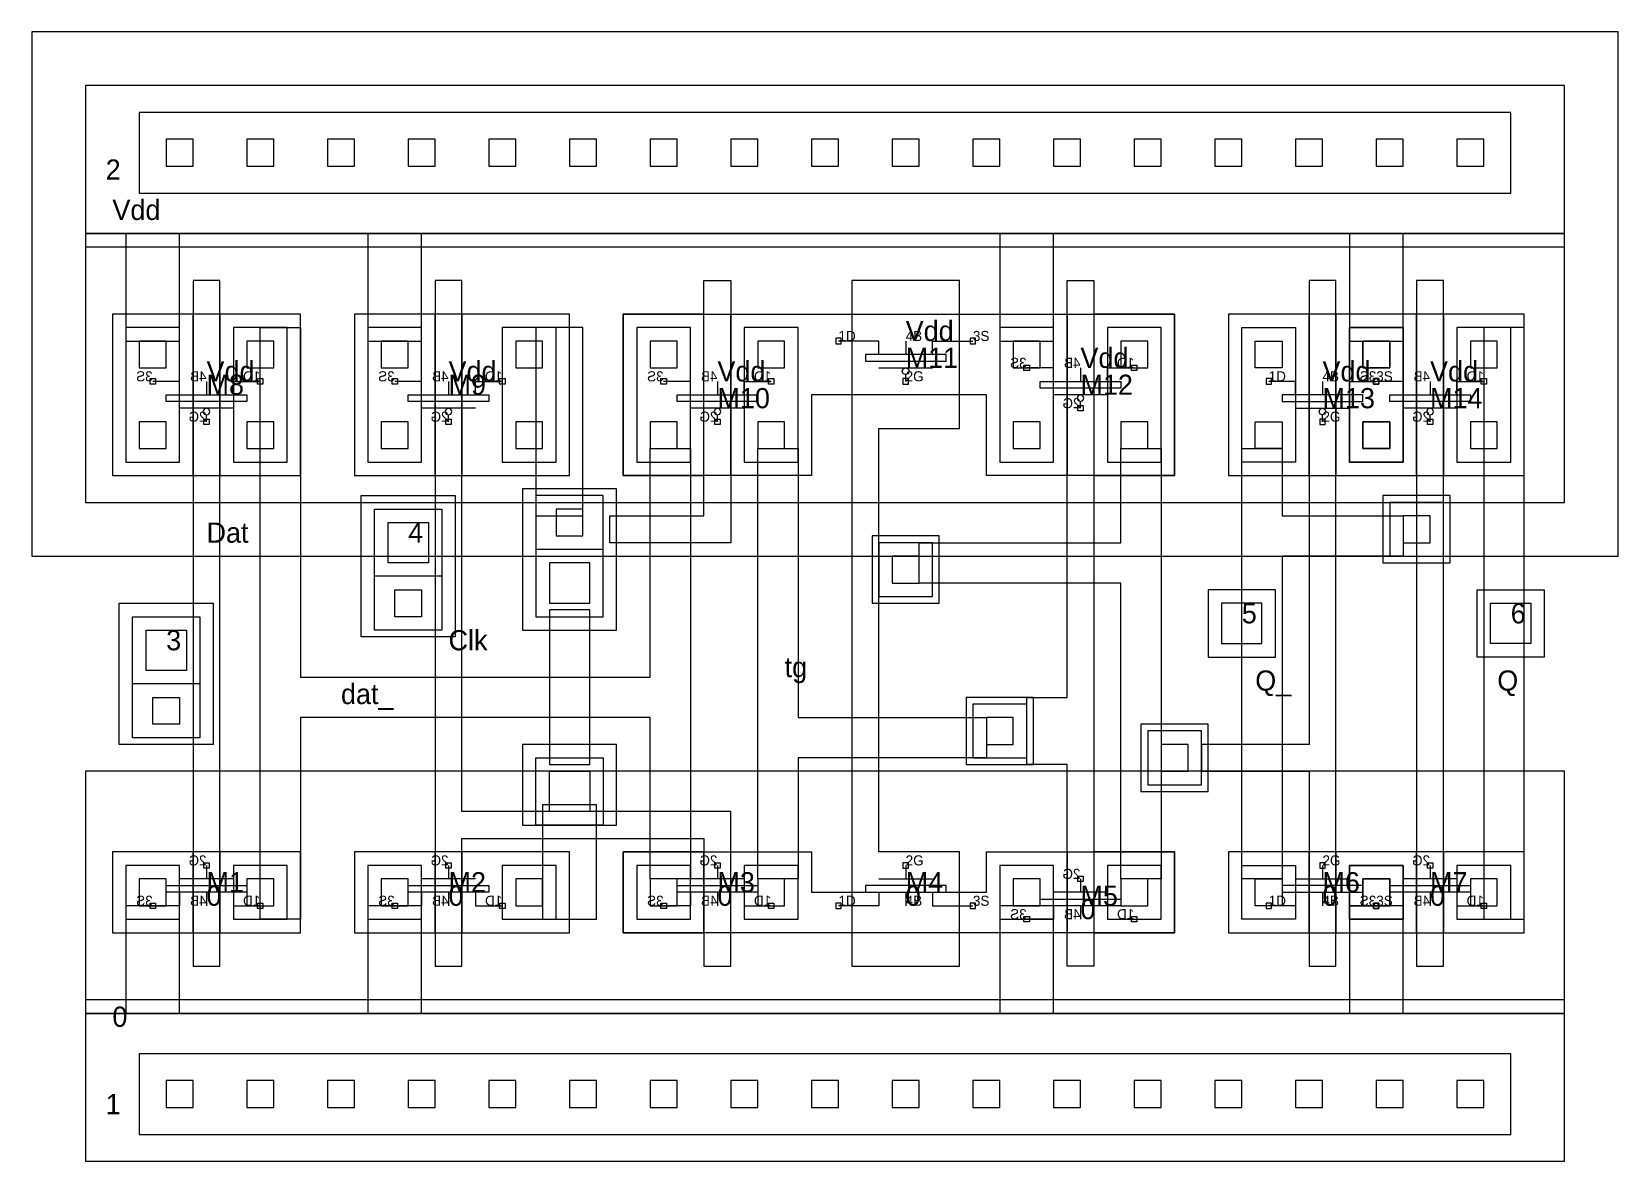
# Model space of a CAD drawing. Extents: x -4 to 794, y 0 to 644.
# Drawn here: x 166 to 284, y 230 to 314 of the extents above; entities that cross this region are included whole.
import ezdxf

# ---------------------------------------------------------------- set-up
doc = ezdxf.new("R2010")
doc.units = 0
for name, color, linetype in [('LAYER1', 7, 'CONTINUOUS'), ('LAYER10', 7, 'CONTINUOUS'), ('LAYER2', 7, 'CONTINUOUS'), ('LAYER25', 7, 'CONTINUOUS'), ('LAYER4', 7, 'CONTINUOUS'), ('LAYER42', 7, 'CONTINUOUS'), ('LAYER43', 7, 'CONTINUOUS'), ('LAYER44', 7, 'CONTINUOUS'), ('LAYER45', 7, 'CONTINUOUS'), ('LAYER46', 7, 'CONTINUOUS'), ('LAYER49', 7, 'CONTINUOUS'), ('LAYER5', 7, 'CONTINUOUS'), ('LAYER50', 7, 'CONTINUOUS'), ('LAYER51', 7, 'CONTINUOUS'), ('LAYER6', 7, 'CONTINUOUS'), ('LAYER8', 7, 'CONTINUOUS'), ('LAYER9', 7, 'CONTINUOUS')]:
    doc.layers.add(name, color=color, linetype=linetype)

# ---------------------------------------------------------------- blocks, each defined once
blk = doc.blocks.new('CCM1_1')
at = {"layer": 'LAYER25'}
blk.add_lwpolyline([(-1, -1), (1, -1), (1, 1), (-1, 1), (-1, -1)], dxfattribs=at)
at = {"layer": 'LAYER49'}
blk.add_lwpolyline([(-2, -2), (2, -2), (2, 2), (-2, 2), (-2, -2)], dxfattribs=at)
blk = doc.blocks.new('CCM1_2')
at = {"layer": 'LAYER25'}
for points in [[(-1, 5), (1, 5), (1, 7), (-1, 7), (-1, 5)], [(-1, -1), (1, -1), (1, 1), (-1, 1), (-1, -1)]]:
    blk.add_lwpolyline(points, dxfattribs=at)
at = {"layer": 'LAYER49'}
blk.add_lwpolyline([(-2, -2), (2, -2), (2, 8), (-2, 8), (-2, -2)], dxfattribs=at)
blk = doc.blocks.new('CCONT')
at = {"layer": 'LAYER25'}
blk.add_lwpolyline([(-1, -1), (1, -1), (1, 1), (-1, 1), (-1, -1)], dxfattribs=at)
blk = doc.blocks.new('CONT')
at = {"layer": 'LAYER25'}
blk.add_lwpolyline([(-1, -1), (1, -1), (1, 1), (-1, 1), (-1, -1)], dxfattribs=at)
blk = doc.blocks.new('M1V1M2')
at = {"layer": 'LAYER49'}
blk.add_lwpolyline([(-2.5, -2.5), (2.5, -2.5), (2.5, 2.5), (-2.5, 2.5), (-2.5, -2.5)], dxfattribs=at)
at = {"layer": 'LAYER50'}
blk.add_lwpolyline([(-1.5, -1.5), (1.5, -1.5), (1.5, 1.5), (-1.5, 1.5), (-1.5, -1.5)], dxfattribs=at)
at = {"layer": 'LAYER51'}
blk.add_lwpolyline([(-2.5, -2.5), (2.5, -2.5), (2.5, 2.5), (-2.5, 2.5), (-2.5, -2.5)], dxfattribs=at)
blk = doc.blocks.new('NMOS2X6_TOK')
at = {"layer": 'LAYER1'}
for points in [[(0, 2), (0, 1)], [(-2, 0), (-2, -1), (-4, -1)], [(-3, 0), (3, 0), (3, 0.5), (-3, 0.5), (-3, 0)], [(-2, 1), (2, 1)], [(0, 0), (0, -1)], [(2, 0), (2, -1), (4, -1)]]:
    blk.add_lwpolyline(points, dxfattribs=at)
at = {"layer": 'LAYER8'}
blk.add_lwpolyline([(-0.2, 1.8), (0.2, 1.8), (0.2, 2.2), (-0.2, 2.2), (-0.2, 1.8)], dxfattribs=at)
at = {"layer": 'LAYER9'}
for points in [[(-4.2, -1.2), (-3.8, -1.2), (-3.8, -0.8), (-4.2, -0.8), (-4.2, -1.2)], [(3.8, -1.2), (4.2, -1.2), (4.2, -0.8), (3.8, -0.8), (3.8, -1.2)]]:
    blk.add_lwpolyline(points, dxfattribs=at)
at = {"layer": 'LAYER5'}
for s, p in [('2G', (0, 2)), ('1D', (-4, -1)), ('4B', (0, -1)), ('3S', (4, -1))]:
    blk.add_text(s, height=0.75, dxfattribs=at).set_placement(p)
blk = doc.blocks.new('NMOS8X3_TOK')
at = {"layer": 'LAYER1'}
for points in [[(0, 2), (0, 1)], [(-2, 0), (-2, -1), (-5, -1)], [(-3, 0), (3, 0), (3, 0.5), (-3, 0.5), (-3, 0)], [(-2, 1), (2, 1)], [(0, 0), (0, -1)], [(2, 0), (2, -1), (5, -1)]]:
    blk.add_lwpolyline(points, dxfattribs=at)
at = {"layer": 'LAYER8'}
blk.add_lwpolyline([(-0.2, 1.8), (0.2, 1.8), (0.2, 2.2), (-0.2, 2.2), (-0.2, 1.8)], dxfattribs=at)
at = {"layer": 'LAYER9'}
for points in [[(-5.2, -1.2), (-4.8, -1.2), (-4.8, -0.8), (-5.2, -0.8), (-5.2, -1.2)], [(4.8, -1.2), (5.2, -1.2), (5.2, -0.8), (4.8, -0.8), (4.8, -1.2)]]:
    blk.add_lwpolyline(points, dxfattribs=at)
at = {"layer": 'LAYER5'}
for s, p in [('2G', (0, 2)), ('1D', (-5, -1)), ('4B', (0, -1)), ('3S', (5, -1))]:
    blk.add_text(s, height=0.75, dxfattribs=at).set_placement(p)
blk = doc.blocks.new('P1CCM1')
at = {"layer": 'LAYER25'}
blk.add_lwpolyline([(-1, -1), (1, -1), (1, 1), (-1, 1), (-1, -1)], dxfattribs=at)
at = {"layer": 'LAYER46'}
blk.add_lwpolyline([(-2.5, -2.5), (2.5, -2.5), (2.5, 2.5), (-2.5, 2.5), (-2.5, -2.5)], dxfattribs=at)
at = {"layer": 'LAYER49'}
blk.add_lwpolyline([(-2, -2), (2, -2), (2, 2), (-2, 2), (-2, -2)], dxfattribs=at)
blk = doc.blocks.new('P1CCM1V1M2')
at = {"layer": 'LAYER25'}
blk.add_lwpolyline([(-1, -5.5), (1, -5.5), (1, -3.5), (-1, -3.5), (-1, -5.5)], dxfattribs=at)
at = {"layer": 'LAYER46'}
blk.add_lwpolyline([(-3.5, -7), (3.5, -7), (3.5, 3.5), (-3.5, 3.5), (-3.5, -7)], dxfattribs=at)
at = {"layer": 'LAYER49'}
blk.add_lwpolyline([(-2.5, -6.5), (2.5, -6.5), (2.5, 2.5), (-2.5, 2.5), (-2.5, -6.5)], dxfattribs=at)
at = {"layer": 'LAYER50'}
blk.add_lwpolyline([(-1.5, -1.5), (1.5, -1.5), (1.5, 1.5), (-1.5, 1.5), (-1.5, -1.5)], dxfattribs=at)
at = {"layer": 'LAYER51'}
blk.add_lwpolyline([(-2.5, -2.5), (2.5, -2.5), (2.5, 2.5), (-2.5, 2.5), (-2.5, -2.5)], dxfattribs=at)
blk = doc.blocks.new('PMOS2X12_TOK')
at = {"layer": 'LAYER1'}
for points in [[(-2, 0), (-2, 1), (-4, 1)], [(-3, -0.5), (3, -0.5), (3, 0), (-3, 0), (-3, -0.5)], [(0, 1), (0, 0)], [(2, 0), (2, 1), (4, 1)], [(-2, -1), (2, -1)], [(0, -1.5), (-0.18, -1.43), (-0.25, -1.25), (-0.18, -1.07), (0, -1), (0.18, -1.07), (0.25, -1.25), (0.18, -1.43), (0, -1.5)], [(0, -2), (0, -1.5)]]:
    blk.add_lwpolyline(points, dxfattribs=at)
at = {"layer": 'LAYER10'}
for points in [[(-4.2, 0.8), (-3.8, 0.8), (-3.8, 1.2), (-4.2, 1.2), (-4.2, 0.8)], [(3.8, 0.8), (4.2, 0.8), (4.2, 1.2), (3.8, 1.2), (3.8, 0.8)]]:
    blk.add_lwpolyline(points, dxfattribs=at)
at = {"layer": 'LAYER8'}
blk.add_lwpolyline([(-0.2, -2.2), (0.2, -2.2), (0.2, -1.8), (-0.2, -1.8), (-0.2, -2.2)], dxfattribs=at)
at = {"layer": 'LAYER5'}
for s, p in [('1D', (-4, 1)), ('4B', (0, 1)), ('3S', (4, 1)), ('2G', (0, -2))]:
    blk.add_text(s, height=0.75, dxfattribs=at).set_placement(p)
blk = doc.blocks.new('PMOS8X6_TOK')
at = {"layer": 'LAYER1'}
for points in [[(-2, 0), (-2, 1), (-5, 1)], [(-3, -0.5), (3, -0.5), (3, 0), (-3, 0), (-3, -0.5)], [(0, 1), (0, 0)], [(2, 0), (2, 1), (5, 1)], [(-2, -1), (2, -1)], [(0, -1.5), (-0.18, -1.43), (-0.25, -1.25), (-0.18, -1.07), (0, -1), (0.18, -1.07), (0.25, -1.25), (0.18, -1.43), (0, -1.5)], [(0, -2), (0, -1.5)]]:
    blk.add_lwpolyline(points, dxfattribs=at)
at = {"layer": 'LAYER10'}
for points in [[(-5.2, 0.8), (-4.8, 0.8), (-4.8, 1.2), (-5.2, 1.2), (-5.2, 0.8)], [(4.8, 0.8), (5.2, 0.8), (5.2, 1.2), (4.8, 1.2), (4.8, 0.8)]]:
    blk.add_lwpolyline(points, dxfattribs=at)
at = {"layer": 'LAYER8'}
blk.add_lwpolyline([(-0.2, -2.2), (0.2, -2.2), (0.2, -1.8), (-0.2, -1.8), (-0.2, -2.2)], dxfattribs=at)
at = {"layer": 'LAYER5'}
for s, p in [('1D', (-5, 1)), ('4B', (0, 1)), ('3S', (5, 1)), ('2G', (0, -2))]:
    blk.add_text(s, height=0.75, dxfattribs=at).set_placement(p)
blk = doc.blocks.new('LATCH3')
at = {"layer": 'LAYER10'}
for points in [[(2, 51), (8, 51), (8, 63), (2, 63), (2, 51)], [(10, 51), (16, 51), (16, 63), (10, 63), (10, 51)], [(20, 51), (26, 51), (26, 63), (20, 63), (20, 51)], [(28, 51), (36, 51), (36, 63), (28, 63), (28, 51)], [(40, 51), (46, 51), (46, 63), (40, 63), (40, 51)], [(48, 63), (57, 63), (57, 57), (54, 57), (54, 51), (48, 51), (48, 63)], [(65, 63), (73, 63), (73, 51), (67, 51), (67, 57), (65, 57), (65, 63)], [(75, 51), (81, 51), (81, 63), (75, 63), (75, 51)], [(85, 51), (91, 51), (91, 63), (85, 63), (85, 51)], [(93, 51), (99, 51), (99, 63), (93, 63), (93, 51)], [(101, 51), (107, 51), (107, 63), (101, 63), (101, 51)]]:
    blk.add_lwpolyline(points, dxfattribs=at)
at = {"layer": 'LAYER42'}
blk.add_lwpolyline([(-4, 45), (114, 45), (114, 84), (-4, 84), (-4, 45)], dxfattribs=at)
at = {"layer": 'LAYER43'}
for points in [[(4, 72), (106, 72), (106, 78), (4, 78), (4, 72)], [(2, 51), (16, 51), (16, 63), (2, 63), (2, 51)], [(20, 51), (36, 51), (36, 63), (20, 63), (20, 51)], [(40, 51), (40, 63), (81, 63), (81, 51), (67, 51), (67, 57), (54, 57), (54, 51), (40, 51)], [(85, 51), (99, 51), (99, 63), (85, 63), (85, 51)], [(93, 51), (107, 51), (107, 63), (93, 63), (93, 51)], [(2, 17), (16, 17), (16, 23), (2, 23), (2, 17)], [(20, 17), (36, 17), (36, 23), (20, 23), (20, 17)], [(40, 17), (40, 23), (54, 23), (54, 20), (67, 20), (67, 23), (81, 23), (81, 17), (40, 17)], [(85, 17), (99, 17), (99, 23), (85, 23), (85, 17)], [(93, 17), (107, 17), (107, 23), (93, 23), (93, 17)], [(4, 2), (106, 2), (106, 8), (4, 8), (4, 2)]]:
    blk.add_lwpolyline(points, dxfattribs=at)
at = {"layer": 'LAYER44'}
for points in [[(0, 49), (110, 49), (110, 69), (0, 69), (0, 49)], [(0, 0), (110, 0), (110, 11), (0, 11), (0, 0)]]:
    blk.add_lwpolyline(points, dxfattribs=at)
at = {"layer": 'LAYER45'}
for points in [[(0, 69), (110, 69), (110, 80), (0, 80), (0, 69)], [(0, 11), (110, 11), (110, 29), (0, 29), (0, 11)]]:
    blk.add_lwpolyline(points, dxfattribs=at)
at = {"layer": 'LAYER46'}
for points in [[(8, 65.5), (8, 14.5), (10, 14.5), (10, 65.5), (8, 65.5)], [(26, 65.5), (26, 14.5), (28, 14.5), (28, 24), (46, 24), (46, 14.5), (48, 14.5), (48, 26), (28, 26), (28, 65.5), (26, 65.5)], [(46, 65.5), (48, 65.5), (48, 46), (39, 46), (39, 48), (46, 48), (46, 65.5)], [(65, 65.5), (57, 65.5), (57, 14.5), (65, 14.5), (65, 23), (59, 23), (59, 54.5), (65, 54.5), (65, 65.5)], [(73, 65.5), (75, 65.5), (75, 14.5), (73, 14.5), (73, 29.5), (70, 29.5), (70, 34.5), (73, 34.5), (73, 65.5)], [(91, 65.5), (91, 31), (83, 31), (83, 29), (91, 29), (91, 14.5), (93, 14.5), (93, 65.5), (91, 65.5)], [(99, 65.5), (99, 14.5), (101, 14.5), (101, 65.5), (99, 65.5)], [(32.5, 25), (39.5, 25), (39.5, 31), (32.5, 31), (32.5, 25)]]:
    blk.add_lwpolyline(points, dxfattribs=at)
at = {"layer": 'LAYER49'}
for points in [[(0, 68), (110, 68), (110, 80), (0, 80), (0, 68)], [(3, 61), (7, 61), (7, 69), (3, 69), (3, 61)], [(21, 61), (25, 61), (25, 69), (21, 69), (21, 61)], [(68, 61), (72, 61), (72, 69), (68, 69), (68, 61)], [(94, 61), (98, 61), (98, 69), (94, 69), (94, 61)], [(13, 62), (16, 62), (16, 36), (42, 36), (42, 53), (45, 53), (45, 21), (42, 21), (42, 33), (16, 33), (16, 18), (13, 18), (13, 62)], [(33.5, 48), (37, 48), (37, 62), (33.5, 62), (33.5, 48)], [(104, 18), (107, 18), (107, 62), (104, 62), (104, 18)], [(50, 53), (53, 53), (53, 33), (67, 33), (67, 30), (53, 30), (53, 21), (50, 21), (50, 53)], [(77, 53), (80, 53), (80, 21), (77, 21), (77, 43), (62, 43), (62, 46), (77, 46), (77, 53)], [(86, 53), (89, 53), (89, 48), (98, 48), (98, 45), (89, 45), (89, 21), (86, 21), (86, 53)], [(34, 18), (38, 18), (38, 26.5), (34, 26.5), (34, 18)], [(3, 11), (7, 11), (7, 19), (3, 19), (3, 11)], [(21, 11), (25, 11), (25, 19), (21, 19), (21, 11)], [(68, 11), (72, 11), (72, 19), (68, 19), (68, 11)], [(94, 11), (98, 11), (98, 19), (94, 19), (94, 11)], [(0, 0), (110, 0), (110, 12), (0, 12), (0, 0)]]:
    blk.add_lwpolyline(points, dxfattribs=at)
at = {"layer": 'LAYER51'}
blk.add_lwpolyline([(34.5, 29.5), (37.5, 29.5), (37.5, 41), (34.5, 41), (34.5, 29.5)], dxfattribs=at)
at = {"layer": 'LAYER9'}
for points in [[(2, 17), (8, 17), (8, 23), (2, 23), (2, 17)], [(10, 17), (16, 17), (16, 23), (10, 23), (10, 17)], [(20, 17), (26, 17), (26, 23), (20, 23), (20, 17)], [(28, 17), (36, 17), (36, 23), (28, 23), (28, 17)], [(40, 17), (46, 17), (46, 23), (40, 23), (40, 17)], [(48, 23), (54, 23), (54, 20), (57, 20), (57, 17), (48, 17), (48, 23)], [(67, 23), (73, 23), (73, 17), (65, 17), (65, 20), (67, 20), (67, 23)], [(75, 17), (81, 17), (81, 23), (75, 23), (75, 17)], [(85, 17), (91, 17), (91, 23), (85, 23), (85, 17)], [(93, 17), (99, 17), (99, 23), (93, 23), (93, 17)], [(101, 17), (107, 17), (107, 23), (101, 23), (101, 17)]]:
    blk.add_lwpolyline(points, dxfattribs=at)
for name, p in [('CCONT', (7, 75)), ('CONT', (13, 75)), ('CONT', (19, 75)), ('CONT', (25, 75)), ('CONT', (31, 75)), ('CONT', (37, 75)), ('CONT', (43, 75)), ('CONT', (49, 75)), ('CONT', (55, 75)), ('CONT', (61, 75)), ('CONT', (67, 75)), ('CONT', (73, 75)), ('CONT', (79, 75)), ('CONT', (85, 75)), ('CONT', (91, 75)), ('CONT', (97, 75)), ('CONT', (103, 75)), ('CCM1_2', (5, 54)), ('CCM1_2', (13, 54)), ('CCM1_2', (23, 54)), ('CCM1_2', (33, 54)), ('CCM1_2', (43, 54)), ('CCM1_2', (51, 54)), ('PMOS8X6_TOK', (61, 60)), ('CCM1_2', (70, 54)), ('CCM1_2', (78, 54)), ('CCM1_2', (96, 54)), ('CCM1_2', (104, 54)), ('PMOS2X12_TOK', (92, 57)), ('P1CCM1', (99, 47)), ('P1CCM1', (61, 44)), ('M1V1M2', (86, 40)), ('P1CCM1', (68, 32)), ('P1CCM1', (81, 30)), ('NMOS8X3_TOK', (61, 20)), ('NMOS2X6_TOK', (92, 20)), ('CCM1_1', (5, 20)), ('CCM1_1', (13, 20)), ('CCM1_1', (23, 20)), ('CCM1_1', (33, 20)), ('CCM1_1', (43, 20)), ('CCM1_1', (51, 20)), ('CCM1_1', (70, 20)), ('CCM1_1', (78, 20)), ('CCM1_1', (96, 20)), ('CCM1_1', (104, 20)), ('CCONT', (7, 5)), ('CONT', (13, 5)), ('CONT', (19, 5)), ('CONT', (25, 5)), ('CONT', (31, 5)), ('CONT', (37, 5)), ('CONT', (43, 5)), ('CONT', (49, 5)), ('CONT', (55, 5)), ('CONT', (61, 5)), ('CONT', (67, 5)), ('CONT', (73, 5)), ('CONT', (79, 5)), ('CONT', (85, 5)), ('CONT', (91, 5)), ('CONT', (97, 5)), ('CONT', (103, 5))]:
    blk.add_blockref(name, p)
at = {"xscale": -1}
for name, p in [('CCM1_2', (88, 54)), ('CCM1_2', (96, 54)), ('PMOS2X12_TOK', (74, 58)), ('PMOS2X12_TOK', (9, 57)), ('PMOS2X12_TOK', (27, 57)), ('PMOS2X12_TOK', (47, 57)), ('PMOS2X12_TOK', (100, 57)), ('P1CCM1V1M2', (24, 46)), ('M1V1M2', (106, 40)), ('P1CCM1V1M2', (6, 38)), ('M1V1M2', (36, 27.5)), ('NMOS2X6_TOK', (9, 20)), ('NMOS2X6_TOK', (27, 20)), ('NMOS2X6_TOK', (47, 20)), ('NMOS2X6_TOK', (100, 20)), ('NMOS2X6_TOK', (74, 19)), ('CCM1_1', (88, 20)), ('CCM1_1', (96, 20))]:
    blk.add_blockref(name, p, dxfattribs=at)
at = {"rotation": 180}
blk.add_blockref('P1CCM1V1M2', (36, 43), dxfattribs=at)
at = {"layer": 'LAYER2'}
for s, p in [('tg', (52, 36)), ('dat_', (19, 34))]:
    blk.add_text(s, height=1.5, dxfattribs=at).set_placement(p)
at = {"layer": 'LAYER4'}
for s, p in [('Vdd', (2, 70)), ('Vdd', (61, 61)), ('Vdd', (74, 59)), ('Vdd', (9, 58)), ('Vdd', (27, 58)), ('Vdd', (47, 58)), ('Vdd', (92, 58)), ('Vdd', (100, 58)), ('Dat', (9, 46)), ('Clk', (27, 38)), ('Q_', (87, 35)), ('Q', (105, 35)), ('0', (9, 19)), ('0', (27, 19)), ('0', (47, 19)), ('0', (61, 19)), ('0', (92, 19)), ('0', (100, 19)), ('0', (74, 18)), ('0', (2, 10))]:
    blk.add_text(s, height=1.5, dxfattribs=at).set_placement(p)
at = {"layer": 'LAYER5'}
for s, p in [('2', (1.5, 73)), ('4', (24, 46)), ('5', (86, 40)), ('6', (106, 40)), ('3', (6, 38)), ('1', (1.5, 3.5))]:
    blk.add_text(s, height=1.5, dxfattribs=at).set_placement(p)
at = {"layer": 'LAYER6'}
for s, p in [('M11', (61, 59)), ('M8', (9, 57)), ('M9', (27, 57)), ('M12', (74, 57)), ('M10', (47, 56)), ('M13', (92, 56)), ('M14', (100, 56)), ('M1', (9, 20)), ('M2', (27, 20)), ('M3', (47, 20)), ('M4', (61, 20)), ('M6', (92, 20)), ('M7', (100, 20)), ('M5', (74, 19))]:
    blk.add_text(s, height=1.5, dxfattribs=at).set_placement(p)

msp = doc.modelspace()

# ---------------------------------------------------------------- block references
msp.add_blockref('LATCH3', (170, 230))

doc.saveas('drawing.dxf')
